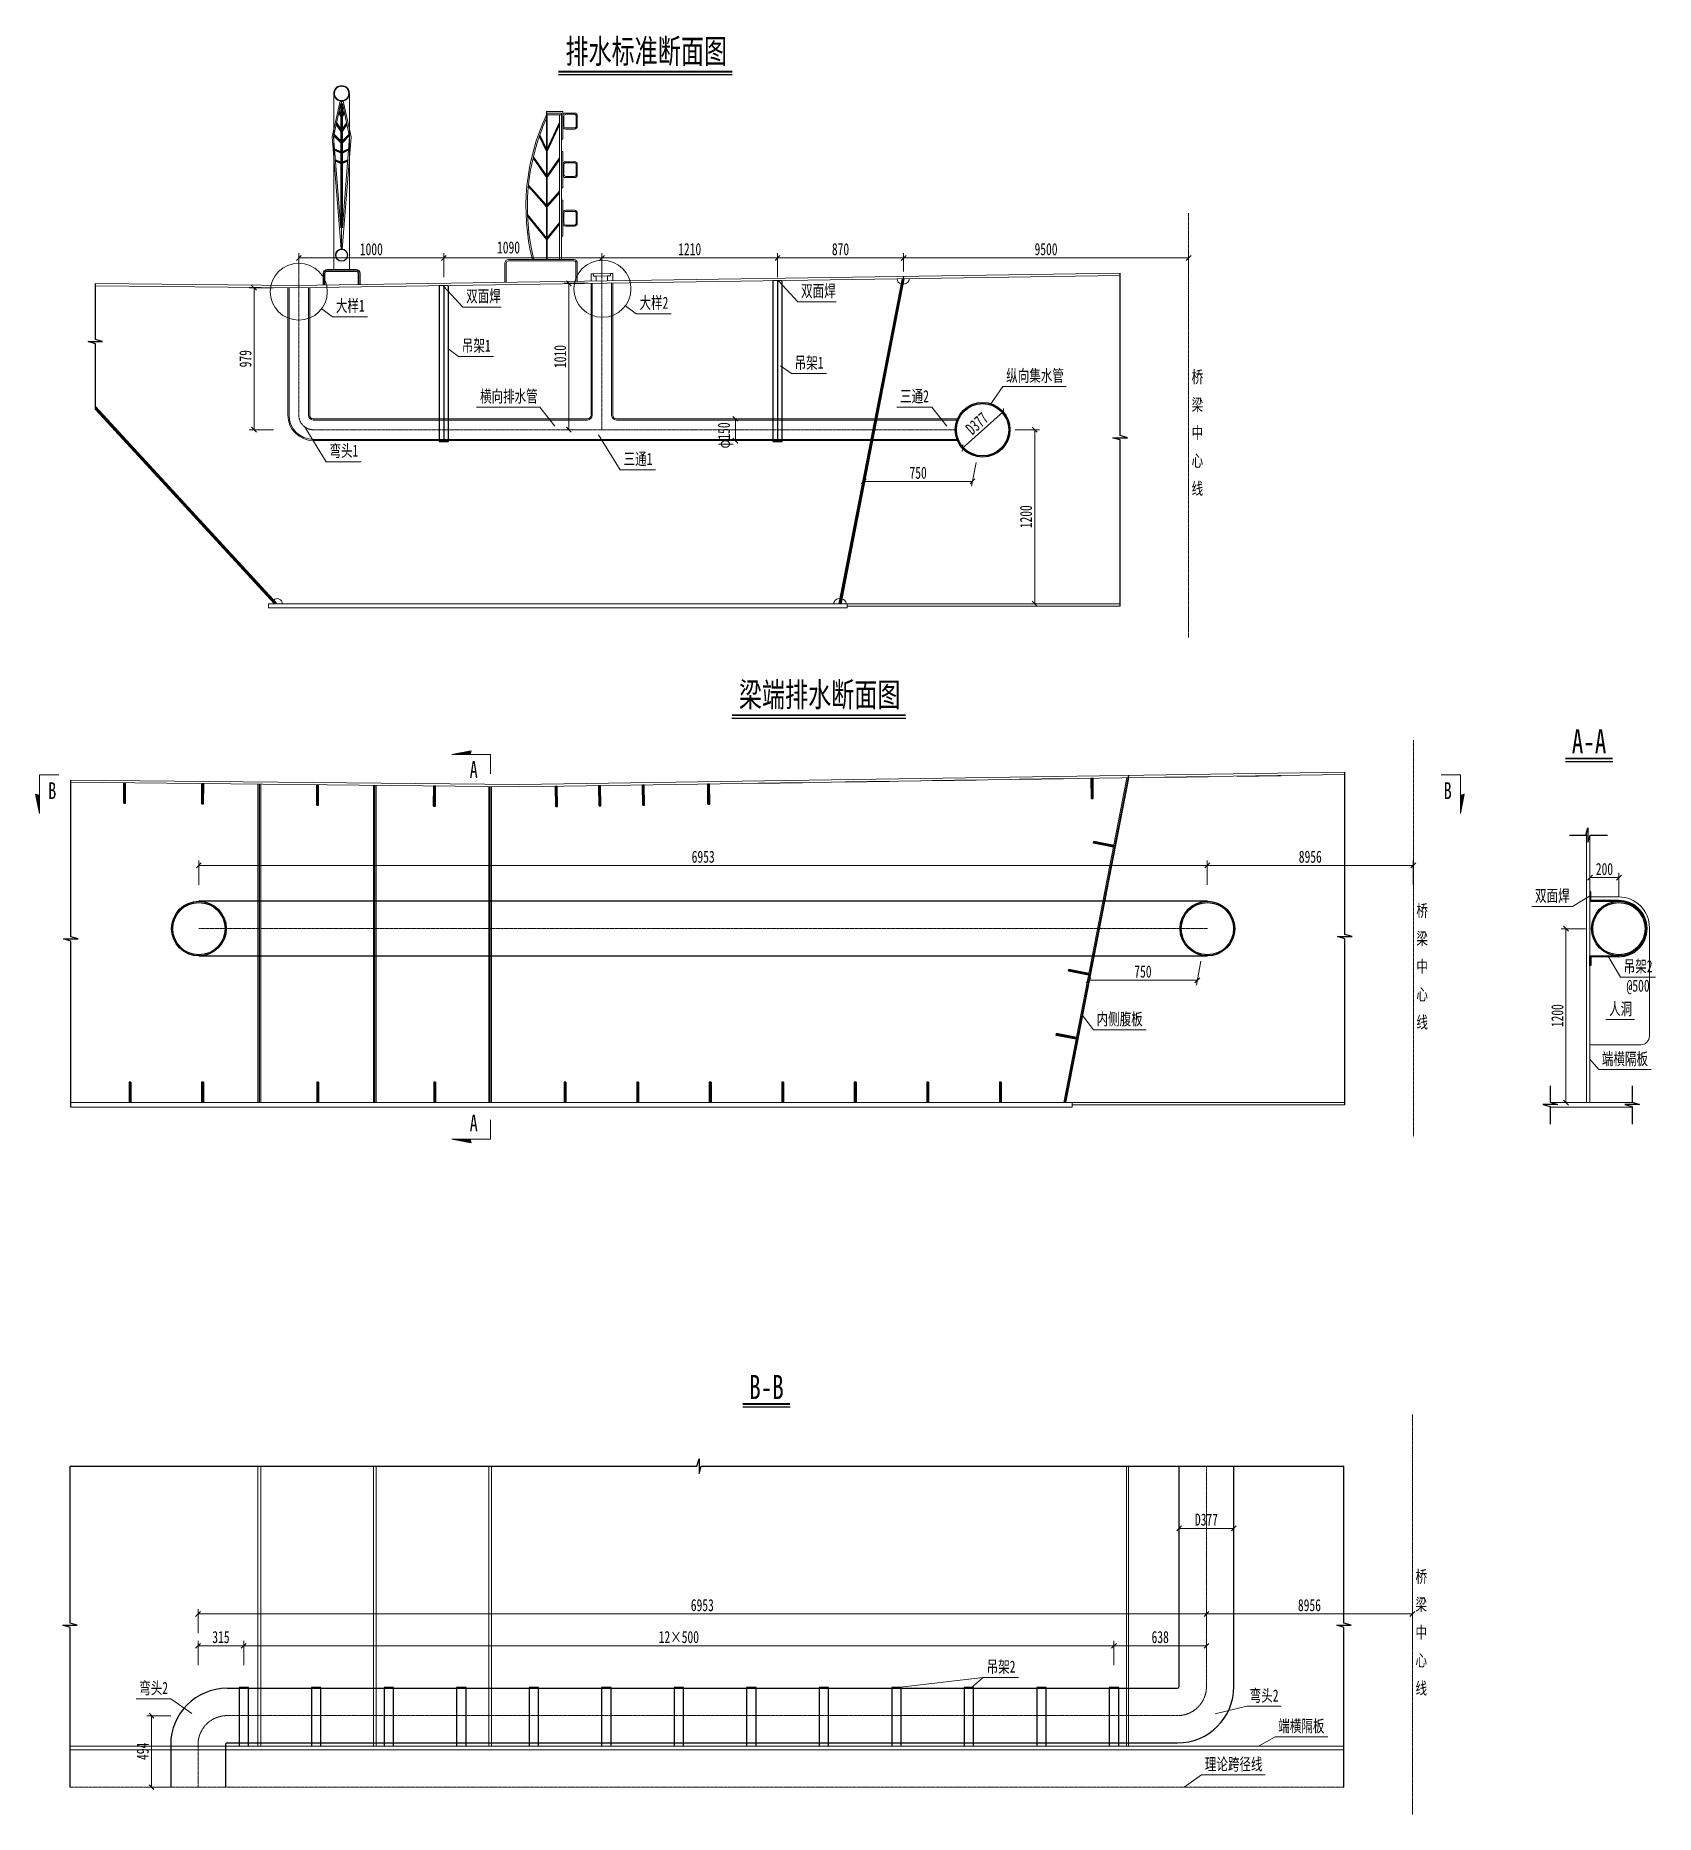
# Model space of a CAD drawing. Header units: millimetres. Extents: x 44523 to 62193, y -26655 to -567.
# Drawn here: x 51025 to 62193, y -12838 to -567 of the extents above; entities that cross this region are included whole.
import ezdxf
from ezdxf.enums import TextEntityAlignment as Align

# ---------------------------------------------------------------- set-up
doc = ezdxf.new("R2010")
doc.units = ezdxf.units.MM
doc.linetypes.add('ACAD_ISO08W100', pattern=[36, 24, -3, 6, -3])
doc.linetypes.add('CENTER2', pattern=[28.575, 19.05, -3.175, 3.175, -3.175])
doc.layers.get('Defpoints').update_dxf_attribs({"color": 8})
for name, color, linetype, lineweight in [('Dim', 4, 'Continuous', 15), ('中心线', 2, 'CENTER2', 15), ('文字', 7, 'Continuous', 15), ('标注', 4, 'Continuous', 13), ('标注线及字体', 2, 'Continuous', 15), ('细实线', 4, 'Continuous', 15), ('钢板粗线', 1, 'Continuous', 25), ('钢板细线', 6, 'Continuous', 15)]:
    doc.layers.add(name, color=color, linetype=linetype, lineweight=lineweight)
doc.styles.add('111', font='', dxfattribs={"width": 0.7})
doc.styles.add('BM_Dim', font='', dxfattribs={"width": 0.85})
doc.styles.get('111').set_extended_font_data('仿宋_GB2312')
doc.styles.get('BM_Dim').set_extended_font_data('仿宋_GB2312')
doc.dimstyles.new('200', dxfattribs={"dimscale": 0, "dimtxt": 2.5, "dimasz": 1, "dimexe": 1, "dimexo": 1, "dimgap": 0.6, "dimtad": 1, "dimdec": 0, "dimdsep": 46, "dimtxsty": '111', "dimblk": 'OBLIQUE', "dimcen": 0, "dimclrd": 4, "dimclre": 4, "dimclrt": 4, "dimadec": 1, "dimazin": 2, "dimtfac": 1, "dimtdec": 0, "dimtix": 1, "dimtmove": 2, "dimatfit": 3, "dimfxl": 4, "dimfxlon": 1, "dimtolj": 1, "dimlwd": -1, "dimlwe": -1, "dimarcsym": 0})

msp = doc.modelspace()

# ---------------------------------------------------------------- texts
at = {"layer": '文字', "style": 'BM_Dim', "width": 0.7}
for s, height, p in [('双面焊', 83.33, (54112.9, -2430.4)), ('双面焊', 83.33, (56422.3, -2394.5)), ('大样1', 83.33, (53194.7, -2497)), ('大样2', 83.33, (55288.3, -2476.6)), ('吊架1', 83.33, (54063.6, -2771.8)), ('吊架1', 83.33, (56358.1, -2890.2)), ('纵向集水管', 83.33, (57916.1, -2979.5)), ('桥', 83.3, (59035.4, -2988.2)), ('横向排水管', 83.33, (54288.1, -3121.5)), ('三通2', 83.33, (57085, -3121.5)), ('梁', 83.3, (59035.4, -3180.8)), ('中', 83.3, (59035.4, -3373.4)), ('弯头1', 83.33, (53150.7, -3497.3)), ('三通1', 83.33, (55178.8, -3554)), ('心', 83.3, (59035.4, -3565.9)), ('线', 83.3, (59035.4, -3758.5)), ('双面焊', 83.33, (61482.9, -6566.9)), ('桥', 83.3, (60585.2, -6670)), ('梁', 83.3, (60585.2, -6862.6)), ('中', 83.3, (60585.2, -7055.2)), ('吊架2', 83.33, (62074.1, -7054)), ('@500', 83.33, (62074.1, -7187.5)), ('心', 83.3, (60585.2, -7247.8)), ('人洞', 83.33, (61953.6, -7347.7)), ('内侧腹板', 83.33, (58499.5, -7418.1)), ('线', 83.3, (60585.2, -7440.3)), ('端横隔板', 83.33, (61983, -7692.5)), ('桥', 83.3, (60579.1, -11264.3)), ('梁', 83.3, (60579.1, -11456.9)), ('中', 83.3, (60579.1, -11649.5)), ('吊架2', 83.33, (57681.8, -11885.4)), ('心', 83.3, (60579.1, -11842)), ('弯头2', 83.33, (51838.9, -12032.2)), ('弯头2', 83.33, (59495.5, -12084.6)), ('线', 83.3, (60579.1, -12034.6)), ('端横隔板', 83.33, (59752.1, -12294.6)), ('理论跨径线', 83.33, (59285.6, -12558.1))]:
    msp.add_text(s, height=height, dxfattribs=at).set_placement(p, align=Align.BOTTOM_CENTER)
for s, p in [('A', (54045.9, -5688.2)), ('B', (51139.7, -5834)), ('B', (60761.3, -5834)), ('A', (54045.9, -8126.5))]:
    msp.add_text(s, height=116.7, dxfattribs=at).set_placement(p, align=Align.CENTER)
at = {"layer": '标注线及字体', "color": 0, "style": '111', "width": 0.7}
for s, p in [('排水标准断面图', (55235.2, -672.3)), ('梁端排水断面图', (56431, -5110.9)), ('A-A', (61736.1, -5436.1)), ('B-B', (56064.3, -9889.6))]:
    msp.add_text(s, height=166.67, dxfattribs=at).set_placement(p, align=Align.MIDDLE)

# ---------------------------------------------------------------- blocks, each defined once
blk = doc.blocks.new('_Oblique')
at = {"color": 0, "linetype": 'ByBlock', "lineweight": -2}
blk.add_line((-0.5, -0.5), (0.5, 0.5), dxfattribs=at)
blk = doc.blocks.new('*D21')
at = {"layer": 'Defpoints', "color": 0}
for p in [(57555, -3286), (57555, -4486), (57914, -4486)]:
    blk.add_point(p, dxfattribs=at)
at = {"layer": '细实线', "color": 4}
for p, q in [((57780, -3286), (57947, -3286)), ((57914, -3286), (57914, -4486)), ((57780, -4486), (57947, -4486))]:
    blk.add_line(p, q, dxfattribs=at)
at = {"layer": '细实线', "color": 4, "xscale": 33.33333333333334, "yscale": 33.33333333333334, "zscale": 33.33333333333334}
for p, rotation in [((57914, -3286), 90), ((57914, -4486), 270)]:
    blk.add_blockref('_Oblique', p, dxfattribs=dict(at, rotation=rotation))
at = {"layer": '细实线', "color": 4, "insert": (57854, -3886), "char_height": 83.3, "attachment_point": 5, "rotation": 90, "style": '111'}
blk.add_mtext('\\A1;1200', dxfattribs=at)
blk = doc.blocks.new('*D22')
at = {"layer": 'Defpoints', "color": 0}
for p in [(56805, -3286), (57555, -3286), (56735, -3642)]:
    blk.add_point(p, dxfattribs=at)
at = {"layer": '细实线', "color": 4}
for p, q in [((56761, -3511), (56729, -3676)), ((57511, -3511), (57479, -3676)), ((57485, -3642), (56735, -3642))]:
    blk.add_line(p, q, dxfattribs=at)
at = {"layer": '细实线', "color": 4, "xscale": 33.33333333333334, "yscale": 33.33333333333334, "zscale": 33.33333333333334, "rotation": 180}
blk.add_blockref('_Oblique', (56735, -3642), dxfattribs=at)
at = {"layer": '细实线', "color": 4, "xscale": 33.33333333333334, "yscale": 33.33333333333334, "zscale": 33.33333333333334}
blk.add_blockref('_Oblique', (57485, -3642), dxfattribs=at)
at = {"layer": '细实线', "color": 4, "insert": (57110, -3583), "char_height": 83.3, "attachment_point": 5, "style": '111'}
blk.add_mtext('\\A1;750', dxfattribs=at)
blk = doc.blocks.new('*D23')
at = {"layer": 'Defpoints', "color": 0}
for p in [(57695, -3160), (57697, -3162), (57414, -3412)]:
    blk.add_point(p, dxfattribs=at)
at = {"layer": '细实线', "color": 4}
for p, q in [((57416, -3413), (57697, -3162)), ((57697, -3162), (57719, -3187)), ((57416, -3413), (57438, -3438))]:
    blk.add_line(p, q, dxfattribs=at)
at = {"layer": '细实线', "color": 4, "xscale": 33.33333333333334, "yscale": 33.33333333333334, "zscale": 33.33333333333334}
for p, rotation in [((57697, -3162), 41.77725084351077), ((57416, -3413), 221.7772508435108)]:
    blk.add_blockref('_Oblique', p, dxfattribs=dict(at, rotation=rotation))
at = {"layer": '细实线', "color": 4, "insert": (57516, -3243), "char_height": 83.3, "attachment_point": 5, "rotation": 41.7773, "style": '111'}
blk.add_mtext('\\A1;D377', dxfattribs=at)
blk = doc.blocks.new('*D27')
at = {"layer": 'Defpoints', "color": 0}
for p in [(52840, -2307), (52531, -3286), (53040, -3286)]:
    blk.add_point(p, dxfattribs=at)
at = {"layer": '细实线', "color": 4}
for p, q in [((52665, -2307), (52498, -2307)), ((52531, -2307), (52531, -3286)), ((52665, -3286), (52498, -3286))]:
    blk.add_line(p, q, dxfattribs=at)
at = {"layer": '细实线', "color": 4, "xscale": 33.33333333333334, "yscale": 33.33333333333334, "zscale": 33.33333333333334}
for p, rotation in [((52531, -2307), 90), ((52531, -3286), 270)]:
    blk.add_blockref('_Oblique', p, dxfattribs=dict(at, rotation=rotation))
at = {"layer": '细实线', "color": 4, "insert": (52472, -2796), "char_height": 83.3, "attachment_point": 5, "rotation": 90, "style": '111'}
blk.add_mtext('\\A1;979', dxfattribs=at)
blk = doc.blocks.new('*D28')
at = {"layer": 'Defpoints', "color": 0}
for p in [(53840, -2101), (52840, -2235), (53840, -2351)]:
    blk.add_point(p, dxfattribs=at)
at = {"layer": '细实线', "color": 4}
for p, q in [((52840, -2202), (52840, -2067)), ((53840, -2234), (53840, -2067)), ((52840, -2101), (53840, -2101))]:
    blk.add_line(p, q, dxfattribs=at)
at = {"layer": '细实线', "color": 4, "xscale": 33.33333333333334, "yscale": 33.33333333333334, "zscale": 33.33333333333334, "rotation": 180}
blk.add_blockref('_Oblique', (52840, -2101), dxfattribs=at)
at = {"layer": '细实线', "color": 4, "xscale": 33.33333333333334, "yscale": 33.33333333333334, "zscale": 33.33333333333334}
blk.add_blockref('_Oblique', (53840, -2101), dxfattribs=at)
at = {"layer": '细实线', "color": 4, "insert": (53340, -2041), "char_height": 83.3, "attachment_point": 5, "style": '111'}
blk.add_mtext('\\A1;1000', dxfattribs=at)
blk = doc.blocks.new('*D29')
at = {"layer": 'Defpoints', "color": 0}
for p in [(54930, -2101), (53840, -2235), (54930, -2351)]:
    blk.add_point(p, dxfattribs=at)
at = {"layer": '细实线', "color": 4}
for p, q in [((53840, -2202), (53840, -2067)), ((54930, -2234), (54930, -2067)), ((53840, -2101), (54930, -2101))]:
    blk.add_line(p, q, dxfattribs=at)
at = {"layer": '细实线', "color": 4, "xscale": 33.33333333333334, "yscale": 33.33333333333334, "zscale": 33.33333333333334, "rotation": 180}
blk.add_blockref('_Oblique', (53840, -2101), dxfattribs=at)
at = {"layer": '细实线', "color": 4, "xscale": 33.33333333333334, "yscale": 33.33333333333334, "zscale": 33.33333333333334}
blk.add_blockref('_Oblique', (54930, -2101), dxfattribs=at)
at = {"layer": '细实线', "color": 4, "insert": (54286, -2029), "char_height": 83.3, "attachment_point": 5, "style": '111'}
blk.add_mtext('\\A1;1090', dxfattribs=at)
blk = doc.blocks.new('*D30')
at = {"layer": 'Defpoints', "color": 0}
for p in [(56140, -2101), (54930, -2235), (56140, -2351)]:
    blk.add_point(p, dxfattribs=at)
at = {"layer": '细实线', "color": 4}
for p, q in [((54930, -2202), (54930, -2067)), ((56140, -2234), (56140, -2067)), ((54930, -2101), (56140, -2101))]:
    blk.add_line(p, q, dxfattribs=at)
at = {"layer": '细实线', "color": 4, "xscale": 33.33333333333334, "yscale": 33.33333333333334, "zscale": 33.33333333333334, "rotation": 180}
blk.add_blockref('_Oblique', (54930, -2101), dxfattribs=at)
at = {"layer": '细实线', "color": 4, "xscale": 33.33333333333334, "yscale": 33.33333333333334, "zscale": 33.33333333333334}
blk.add_blockref('_Oblique', (56140, -2101), dxfattribs=at)
at = {"layer": '细实线', "color": 4, "insert": (55535, -2041), "char_height": 83.3, "attachment_point": 5, "style": '111'}
blk.add_mtext('\\A1;1210', dxfattribs=at)
blk = doc.blocks.new('*D31')
at = {"layer": 'Defpoints', "color": 0}
for p in [(57010, -2101), (56140, -2235), (57010, -2228)]:
    blk.add_point(p, dxfattribs=at)
at = {"layer": '细实线', "color": 4}
for p, q in [((56140, -2202), (56140, -2067)), ((57010, -2195), (57010, -2067)), ((56140, -2101), (57010, -2101))]:
    blk.add_line(p, q, dxfattribs=at)
at = {"layer": '细实线', "color": 4, "xscale": 33.33333333333334, "yscale": 33.33333333333334, "zscale": 33.33333333333334, "rotation": 180}
blk.add_blockref('_Oblique', (56140, -2101), dxfattribs=at)
at = {"layer": '细实线', "color": 4, "xscale": 33.33333333333334, "yscale": 33.33333333333334, "zscale": 33.33333333333334}
blk.add_blockref('_Oblique', (57010, -2101), dxfattribs=at)
at = {"layer": '细实线', "color": 4, "insert": (56575, -2041), "char_height": 83.3, "attachment_point": 5, "style": '111'}
blk.add_mtext('\\A1;870', dxfattribs=at)
blk = doc.blocks.new('*D32')
at = {"layer": 'Defpoints', "color": 0}
for p in [(58975, -2101), (57010, -2228), (58975, -2228)]:
    blk.add_point(p, dxfattribs=at)
at = {"layer": '细实线', "color": 4}
for p, q in [((57010, -2195), (57010, -2067)), ((58975, -2195), (58975, -2067)), ((57010, -2101), (58975, -2101))]:
    blk.add_line(p, q, dxfattribs=at)
at = {"layer": '细实线', "color": 4, "xscale": 33.33333333333334, "yscale": 33.33333333333334, "zscale": 33.33333333333334, "rotation": 180}
blk.add_blockref('_Oblique', (57010, -2101), dxfattribs=at)
at = {"layer": '细实线', "color": 4, "xscale": 33.33333333333334, "yscale": 33.33333333333334, "zscale": 33.33333333333334}
blk.add_blockref('_Oblique', (58975, -2101), dxfattribs=at)
at = {"layer": '细实线', "color": 4, "insert": (57992, -2041), "char_height": 83.3, "attachment_point": 5, "style": '111'}
blk.add_mtext('\\A1;9500', dxfattribs=at)
blk = doc.blocks.new('边护栏')
at = {"color": 8}
for p, q in [((100, 1030), (-13, 1030)), ((-13, 1030), (-13, 1020)), ((-13, 10), (-13, 1020)), ((90, 1020), (-13, 1020)), ((90, 1008), (-13, 1008)), ((-10, 10), (-10, 1020)), ((-8, 10), (-8, 1008)), ((78, 1008), (78, 10)), ((90, 1020), (90, 10)), ((100, 1030), (100, 840)), ((-13, 755), (-62, 860)), ((-13, 765), (-60, 866)), ((-13, 774), (-58, 871)), ((-8, 774), (78, 958)), ((-8, 765), (78, 948)), ((-8, 755), (78, 939)), ((90, 840), (100, 840)), ((90, 755), (100, 755)), ((100, 755), (100, 505)), ((-10, 573), (-105, 709)), ((-13, 583), (-104, 714)), ((-13, 590), (-103, 719)), ((-10, 573), (78, 698)), ((-8, 590), (78, 712)), ((-8, 583), (78, 705)), ((-13, 380), (-137, 518)), ((-13, 374), (-137, 513)), ((-13, 386), (-136, 524)), ((90, 505), (100, 505)), ((-8, 386), (78, 481)), ((-8, 380), (78, 475)), ((-8, 374), (78, 469)), ((90, 420), (100, 420)), ((100, 420), (100, 170)), ((-13, 160), (-143, 321)), ((-13, 154), (-143, 315)), ((-13, 147), (-143, 308)), ((-8, 160), (78, 265)), ((-8, 154), (78, 259)), ((-8, 147), (78, 253)), ((90, 170), (100, 170)), ((-275, 10), (175, 10)), ((-275, 0), (175, 0)), ((-300, -148), (-300, -15)), ((-290, -148), (-290, -15)), ((190, -15), (190, -140)), ((200, -15), (200, -140))]:
    blk.add_line(p, q, dxfattribs=at)
for points in [[(200, 1000), (200, 930, -0.414214), (180, 910), (120, 910, -0.414214), (100, 930), (100, 1000, -0.414214), (120, 1020), (180, 1020, -0.414214)], [(192, 1000), (192, 930, -0.414214), (180, 918), (120, 918, -0.414214), (108, 930), (108, 1000, -0.414214), (120, 1012), (180, 1012, -0.414214)], [(200, 665), (200, 595, -0.414214), (180, 575), (120, 575, -0.414214), (100, 595), (100, 665, -0.414214), (120, 685), (180, 685, -0.414214)], [(192, 665), (192, 595, -0.414214), (180, 583), (120, 583, -0.414214), (108, 595), (108, 665, -0.414214), (120, 677), (180, 677, -0.414214)], [(200, 330), (200, 260, -0.414214), (180, 240), (120, 240, -0.414214), (100, 260), (100, 330, -0.414214), (120, 350), (180, 350, -0.414214)], [(192, 330), (192, 260, -0.414214), (180, 248), (120, 248, -0.414214), (108, 260), (108, 330, -0.414214), (120, 342), (180, 342, -0.414214)]]:
    blk.add_lwpolyline(points, format="xyb", close=True, dxfattribs=at)
for centre, radius, start, end in [((1346, 372), 1500, 154.8932, 193.9471), ((1346, 372), 1490, 155.7268, 194.0427), ((-275, -15), 25, 90, 180), ((175, -15), 25, 360, 90), ((175, -15), 15, 360, 90), ((-275, -15), 15, 90, 180)]:
    blk.add_arc(centre, radius, start, end, dxfattribs=at)
blk = doc.blocks.new('人行护栏')
at = {"color": 8}
for p, q in [((-65, 926), (-11, 1173)), ((-55, 925), (-5, 1156)), ((-54, 1226), (-54, 10)), ((-5, 299), (-5, 1156)), ((5, 299), (5, 1156)), ((55, 925), (5, 1156)), ((65, 926), (11, 1173)), ((54, 1226), (54, 10)), ((-5, 964), (-37, 1010)), ((-5, 982), (-34, 1023)), ((-5, 1065), (-19, 1090)), ((-5, 1085), (-16, 1104)), ((5, 1085), (16, 1104)), ((5, 1065), (19, 1090)), ((5, 982), (34, 1023)), ((5, 964), (37, 1010)), ((-3, 152), (-65, 926)), ((-5, 299), (-55, 925)), ((-5, 884), (-53, 932)), ((-5, 898), (-51, 944)), ((3, 152), (65, 926)), ((5, 898), (51, 944)), ((5, 884), (53, 932)), ((5, 299), (55, 925)), ((-5, 824), (-48, 844)), ((-5, 813), (-48, 833)), ((-5, 753), (-42, 767)), ((-5, 742), (-41, 756)), ((5, 824), (48, 844)), ((5, 813), (48, 833)), ((5, 753), (42, 767)), ((5, 742), (41, 756))]:
    blk.add_line(p, q, dxfattribs=at)
at = {"color": 8, "linetype": 'ACAD_ISO08W100', "ltscale": 0.1}
blk.add_line((0, 153), (0, 1172), dxfattribs=at)
at = {"color": 8}
for centre, radius in [((0, 1226), 54), ((0, 1226), 50), ((0, 110), 42.5), ((0, 110), 39.5)]:
    blk.add_circle(centre, radius, dxfattribs=at)
at = {"layer": 'Defpoints', "color": 8}
for p, q in [((0, 966), (-35, 1016)), ((0, 1066), (-18, 1097)), ((0, 1066), (18, 1097)), ((0, 966), (35, 1016)), ((0, 886), (-52, 938)), ((0, 886), (52, 938)), ((0, 816), (-48, 838)), ((0, 746), (-42, 761)), ((0, 816), (48, 838)), ((0, 746), (42, 761))]:
    blk.add_line(p, q, dxfattribs=at)
blk = doc.blocks.new('*D110')
at = {"layer": 'Defpoints', "color": 0}
for p in [(55930, -3211), (55850, -3361), (55930, -3361)]:
    blk.add_point(p, dxfattribs=at)
at = {"layer": '细实线', "color": 4}
for p, q in [((55897, -3211), (55817, -3211)), ((55850, -3211), (55850, -3361)), ((55897, -3361), (55817, -3361))]:
    blk.add_line(p, q, dxfattribs=at)
at = {"layer": '细实线', "color": 4, "xscale": 33.33333333333334, "yscale": 33.33333333333334, "zscale": 33.33333333333334}
for p, rotation in [((55850, -3211), 90), ((55850, -3361), 270)]:
    blk.add_blockref('_Oblique', p, dxfattribs=dict(at, rotation=rotation))
at = {"layer": '细实线', "color": 4, "insert": (55782, -3325), "char_height": 83.3, "attachment_point": 5, "rotation": 90, "style": '111'}
blk.add_mtext('\\A1;φ150', dxfattribs=at)
blk = doc.blocks.new('*D111')
at = {"layer": 'Defpoints', "color": 0}
for p in [(54930, -2276), (54702, -3286), (54930, -3286)]:
    blk.add_point(p, dxfattribs=at)
at = {"layer": '细实线', "color": 4}
for p, q in [((54835, -2276), (54669, -2276)), ((54702, -2276), (54702, -3286)), ((54835, -3286), (54669, -3286))]:
    blk.add_line(p, q, dxfattribs=at)
at = {"layer": '细实线', "color": 4, "xscale": 33.33333333333334, "yscale": 33.33333333333334, "zscale": 33.33333333333334}
for p, rotation in [((54702, -2276), 90), ((54702, -3286), 270)]:
    blk.add_blockref('_Oblique', p, dxfattribs=dict(at, rotation=rotation))
at = {"layer": '细实线', "color": 4, "insert": (54642, -2781), "char_height": 83.3, "attachment_point": 5, "rotation": 90, "style": '111'}
blk.add_mtext('\\A1;1010', dxfattribs=at)
blk = doc.blocks.new('*D116')
at = {"layer": 'Defpoints', "color": 0}
for p in [(60518, -11455), (59098, -11826), (60518, -11826)]:
    blk.add_point(p, dxfattribs=at)
at = {"layer": '细实线', "color": 4}
for p, q in [((59098, -11588), (59098, -11422)), ((59098, -11455), (60518, -11455)), ((60518, -11588), (60518, -11422))]:
    blk.add_line(p, q, dxfattribs=at)
at = {"layer": '细实线', "color": 4, "xscale": 33.33333333333334, "yscale": 33.33333333333334, "zscale": 33.33333333333334, "rotation": 180}
blk.add_blockref('_Oblique', (59098, -11455), dxfattribs=at)
at = {"layer": '细实线', "color": 4, "xscale": 33.33333333333334, "yscale": 33.33333333333334, "zscale": 33.33333333333334}
blk.add_blockref('_Oblique', (60518, -11455), dxfattribs=at)
at = {"layer": '细实线', "color": 4, "insert": (59808, -11395), "char_height": 83.3, "attachment_point": 5, "style": '111'}
blk.add_mtext('\\A1;8956', dxfattribs=at)
blk = doc.blocks.new('*D117')
at = {"layer": 'Defpoints', "color": 0}
for p in [(52145, -11455), (59098, -11826), (52145, -12465)]:
    blk.add_point(p, dxfattribs=at)
at = {"layer": '细实线', "color": 4}
for p, q in [((52145, -11588), (52145, -11422)), ((59098, -11455), (52145, -11455)), ((59098, -11588), (59098, -11422))]:
    blk.add_line(p, q, dxfattribs=at)
at = {"layer": '细实线', "color": 4, "xscale": 33.33333333333334, "yscale": 33.33333333333334, "zscale": 33.33333333333334, "rotation": 180}
blk.add_blockref('_Oblique', (52145, -11455), dxfattribs=at)
at = {"layer": '细实线', "color": 4, "xscale": 33.33333333333334, "yscale": 33.33333333333334, "zscale": 33.33333333333334}
blk.add_blockref('_Oblique', (59098, -11455), dxfattribs=at)
at = {"layer": '细实线', "color": 4, "insert": (55622, -11395), "char_height": 83.3, "attachment_point": 5, "style": '111'}
blk.add_mtext('\\A1;6953', dxfattribs=at)
blk = doc.blocks.new('*D118')
at = {"layer": 'Defpoints', "color": 0}
for p in [(60524, -6291), (59104, -6967), (60524, -6967)]:
    blk.add_point(p, dxfattribs=at)
at = {"layer": '细实线', "color": 4}
for p, q in [((59104, -6425), (59104, -6258)), ((60524, -6425), (60524, -6258)), ((59104, -6291), (60524, -6291))]:
    blk.add_line(p, q, dxfattribs=at)
at = {"layer": '细实线', "color": 4, "xscale": 33.33333333333334, "yscale": 33.33333333333334, "zscale": 33.33333333333334, "rotation": 180}
blk.add_blockref('_Oblique', (59104, -6291), dxfattribs=at)
at = {"layer": '细实线', "color": 4, "xscale": 33.33333333333334, "yscale": 33.33333333333334, "zscale": 33.33333333333334}
blk.add_blockref('_Oblique', (60524, -6291), dxfattribs=at)
at = {"layer": '细实线', "color": 4, "insert": (59814, -6232), "char_height": 83.3, "attachment_point": 5, "style": '111'}
blk.add_mtext('\\A1;8956', dxfattribs=at)
blk = doc.blocks.new('*D119')
at = {"layer": 'Defpoints', "color": 0}
for p in [(52151, -6291), (52151, -6728), (59104, -6728)]:
    blk.add_point(p, dxfattribs=at)
at = {"layer": '细实线', "color": 4}
for p, q in [((52151, -6425), (52151, -6258)), ((59104, -6425), (59104, -6258)), ((59104, -6291), (52151, -6291))]:
    blk.add_line(p, q, dxfattribs=at)
at = {"layer": '细实线', "color": 4, "xscale": 33.33333333333334, "yscale": 33.33333333333334, "zscale": 33.33333333333334, "rotation": 180}
blk.add_blockref('_Oblique', (52151, -6291), dxfattribs=at)
at = {"layer": '细实线', "color": 4, "xscale": 33.33333333333334, "yscale": 33.33333333333334, "zscale": 33.33333333333334}
blk.add_blockref('_Oblique', (59104, -6291), dxfattribs=at)
at = {"layer": '细实线', "color": 4, "insert": (55628, -6232), "char_height": 83.3, "attachment_point": 5, "style": '111'}
blk.add_mtext('\\A1;6953', dxfattribs=at)
blk = doc.blocks.new('*D120')
at = {"layer": 'Defpoints', "color": 0}
for p in [(58354, -6728), (59104, -6728), (58285, -7084)]:
    blk.add_point(p, dxfattribs=at)
at = {"layer": '细实线', "color": 4}
for p, q in [((58310, -6953), (58279, -7117)), ((59060, -6953), (59029, -7117)), ((59035, -7084), (58285, -7084))]:
    blk.add_line(p, q, dxfattribs=at)
at = {"layer": '细实线', "color": 4, "xscale": 33.33333333333334, "yscale": 33.33333333333334, "zscale": 33.33333333333334, "rotation": 180}
blk.add_blockref('_Oblique', (58285, -7084), dxfattribs=at)
at = {"layer": '细实线', "color": 4, "xscale": 33.33333333333334, "yscale": 33.33333333333334, "zscale": 33.33333333333334}
blk.add_blockref('_Oblique', (59035, -7084), dxfattribs=at)
at = {"layer": '细实线', "color": 4, "insert": (58660, -7024), "char_height": 83.3, "attachment_point": 5, "style": '111'}
blk.add_mtext('\\A1;750', dxfattribs=at)
blk = doc.blocks.new('剖面箭头')
at = {"ltscale": 10}
h = blk.add_hatch(dxfattribs=at)
h.set_pattern_fill('ANSI31', color=2, style=0)
h.set_pattern_definition([(45, (-182.99888, -777.8594), (-0.088388348, 0.088388348), [])])
h.paths.add_polyline_path([(6, -3), (3.15, -3), (3, -3.6)])
at = {"color": 3, "ltscale": 10}
blk.add_line((0, 0), (0, -3), dxfattribs=at)
at = {"color": 2, "ltscale": 10}
for p, q in [((0, -3), (6, -3)), ((6, -3), (3, -3.6)), ((3, -3.6), (3.15, -3))]:
    blk.add_line(p, q, dxfattribs=at)
blk = doc.blocks.new('*D121')
at = {"layer": 'Defpoints', "color": 0}
for p in [(61577, -6728), (61942, -6728), (61881, -7928)]:
    blk.add_point(p, dxfattribs=at)
at = {"layer": '细实线', "color": 4}
for p, q in [((61711, -6728), (61544, -6728)), ((61577, -7928), (61577, -6728)), ((61711, -7928), (61544, -7928))]:
    blk.add_line(p, q, dxfattribs=at)
at = {"layer": '细实线', "color": 4, "xscale": 33.33333333333334, "yscale": 33.33333333333334, "zscale": 33.33333333333334}
for p, rotation in [((61577, -6728), 90), ((61577, -7928), 270)]:
    blk.add_blockref('_Oblique', p, dxfattribs=dict(at, rotation=rotation))
at = {"layer": '细实线', "color": 4, "insert": (61518, -7328), "char_height": 83.3, "attachment_point": 5, "rotation": 90, "style": '111'}
blk.add_mtext('\\A1;1200', dxfattribs=at)
blk = doc.blocks.new('*D122')
at = {"layer": 'Defpoints', "color": 0}
for p in [(61742, -6376), (61742, -6728), (61942, -6728)]:
    blk.add_point(p, dxfattribs=at)
at = {"layer": '细实线', "color": 4}
for p, q in [((61742, -6510), (61742, -6343)), ((61942, -6376), (61742, -6376)), ((61942, -6510), (61942, -6343))]:
    blk.add_line(p, q, dxfattribs=at)
at = {"layer": '细实线', "color": 4, "xscale": 33.33333333333334, "yscale": 33.33333333333334, "zscale": 33.33333333333334, "rotation": 180}
blk.add_blockref('_Oblique', (61742, -6376), dxfattribs=at)
at = {"layer": '细实线', "color": 4, "xscale": 33.33333333333334, "yscale": 33.33333333333334, "zscale": 33.33333333333334}
blk.add_blockref('_Oblique', (61942, -6376), dxfattribs=at)
at = {"layer": '细实线', "color": 4, "insert": (61842, -6317), "char_height": 83.3, "attachment_point": 5, "style": '111'}
blk.add_mtext('\\A1;200', dxfattribs=at)
blk = doc.blocks.new('*D123')
at = {"layer": 'Defpoints', "color": 0}
for p in [(58460, -11675), (59098, -11826), (58460, -11962)]:
    blk.add_point(p, dxfattribs=at)
at = {"layer": '细实线', "color": 4}
for p, q in [((58460, -11808), (58460, -11641)), ((59098, -11793), (59098, -11641)), ((59098, -11675), (58460, -11675))]:
    blk.add_line(p, q, dxfattribs=at)
at = {"layer": '细实线', "color": 4, "xscale": 33.33333333333334, "yscale": 33.33333333333334, "zscale": 33.33333333333334, "rotation": 180}
blk.add_blockref('_Oblique', (58460, -11675), dxfattribs=at)
at = {"layer": '细实线', "color": 4, "xscale": 33.33333333333334, "yscale": 33.33333333333334, "zscale": 33.33333333333334}
blk.add_blockref('_Oblique', (59098, -11675), dxfattribs=at)
at = {"layer": '细实线', "color": 4, "insert": (58779, -11615), "char_height": 83.3, "attachment_point": 5, "style": '111'}
blk.add_mtext('\\A1;638', dxfattribs=at)
blk = doc.blocks.new('*D124')
at = {"layer": 'Defpoints', "color": 0}
for p in [(52460, -11675), (52460, -11962), (58460, -11962)]:
    blk.add_point(p, dxfattribs=at)
at = {"layer": '细实线', "color": 4}
for p, q in [((52460, -11808), (52460, -11641)), ((58460, -11808), (58460, -11641)), ((58460, -11675), (52460, -11675))]:
    blk.add_line(p, q, dxfattribs=at)
at = {"layer": '细实线', "color": 4, "xscale": 33.33333333333334, "yscale": 33.33333333333334, "zscale": 33.33333333333334, "rotation": 180}
blk.add_blockref('_Oblique', (52460, -11675), dxfattribs=at)
at = {"layer": '细实线', "color": 4, "xscale": 33.33333333333334, "yscale": 33.33333333333334, "zscale": 33.33333333333334}
blk.add_blockref('_Oblique', (58460, -11675), dxfattribs=at)
at = {"layer": '细实线', "color": 4, "insert": (55460, -11615), "char_height": 83.3, "attachment_point": 5, "style": '111'}
blk.add_mtext('\\A1;12×500', dxfattribs=at)
blk = doc.blocks.new('*D125')
at = {"layer": 'Defpoints', "color": 0}
for p in [(52145, -11675), (52460, -11962), (52145, -12459)]:
    blk.add_point(p, dxfattribs=at)
at = {"layer": '细实线', "color": 4}
for p, q in [((52145, -11808), (52145, -11641)), ((52460, -11808), (52460, -11641)), ((52460, -11675), (52145, -11675))]:
    blk.add_line(p, q, dxfattribs=at)
at = {"layer": '细实线', "color": 4, "xscale": 33.33333333333334, "yscale": 33.33333333333334, "zscale": 33.33333333333334, "rotation": 180}
blk.add_blockref('_Oblique', (52145, -11675), dxfattribs=at)
at = {"layer": '细实线', "color": 4, "xscale": 33.33333333333334, "yscale": 33.33333333333334, "zscale": 33.33333333333334}
blk.add_blockref('_Oblique', (52460, -11675), dxfattribs=at)
at = {"layer": '细实线', "color": 4, "insert": (52303, -11615), "char_height": 83.3, "attachment_point": 5, "style": '111'}
blk.add_mtext('\\A1;315', dxfattribs=at)
blk = doc.blocks.new('*D126')
at = {"layer": 'Defpoints', "color": 0}
for p in [(59287, -10865), (58910, -10959), (59287, -10959)]:
    blk.add_point(p, dxfattribs=at)
at = {"layer": '细实线', "color": 4}
for p, q in [((58910, -10926), (58910, -10831)), ((58910, -10865), (59287, -10865)), ((59287, -10926), (59287, -10831))]:
    blk.add_line(p, q, dxfattribs=at)
at = {"layer": '细实线', "color": 4, "xscale": 33.33333333333334, "yscale": 33.33333333333334, "zscale": 33.33333333333334, "rotation": 180}
blk.add_blockref('_Oblique', (58910, -10865), dxfattribs=at)
at = {"layer": '细实线', "color": 4, "xscale": 33.33333333333334, "yscale": 33.33333333333334, "zscale": 33.33333333333334}
blk.add_blockref('_Oblique', (59287, -10865), dxfattribs=at)
at = {"layer": '细实线', "color": 4, "insert": (59098, -10805), "char_height": 83.3, "attachment_point": 5, "style": '111'}
blk.add_mtext('\\A1;D377', dxfattribs=at)
blk = doc.blocks.new('*D127')
at = {"layer": 'Defpoints', "color": 0}
for p in [(52760, -12157), (51824, -12650), (52760, -12650)]:
    blk.add_point(p, dxfattribs=at)
at = {"layer": '细实线', "color": 4}
for p, q in [((51957, -12157), (51791, -12157)), ((51824, -12157), (51824, -12650)), ((51957, -12650), (51791, -12650))]:
    blk.add_line(p, q, dxfattribs=at)
at = {"layer": '细实线', "color": 4, "xscale": 33.33333333333334, "yscale": 33.33333333333334, "zscale": 33.33333333333334}
for p, rotation in [((51824, -12157), 90), ((51824, -12650), 270)]:
    blk.add_blockref('_Oblique', p, dxfattribs=dict(at, rotation=rotation))
at = {"layer": '细实线', "color": 4, "insert": (51764, -12403), "char_height": 83.3, "attachment_point": 5, "rotation": 90, "style": '111'}
blk.add_mtext('\\A1;494', dxfattribs=at)

# ---------------------------------------------------------------- dimensions: what is measured, and where the dimension line sits
at = {"layer": '细实线'}
for base, p1, p2, picture, middle in [((53839.8, -2100.6), (52839.8, -2235.2), (53839.8, -2350.8), '*D28', (53339.8, -2040.9)), ((56139.8, -2100.6), (54929.8, -2235.2), (56139.8, -2350.8), '*D30', (55534.8, -2040.9)), ((57010.1, -2100.6), (56139.8, -2235.2), (57010.1, -2228.5), '*D31', (56575, -2040.9)), ((56735.2, -3642.4), (57554.5, -3286), (56804.5, -3286), '*D22', (57110.2, -3582.7)), ((52151.2, -6291.3), (59104.3, -6727.7), (52151.2, -6727.7), '*D119', (55627.7, -6231.6)), ((61742.1, -6376.3), (61942.1, -6727.7), (61742.1, -6727.7), '*D122', (61842.1, -6316.7)), ((58285, -7084.1), (59104.3, -6727.7), (58354.3, -6727.7), '*D120', (58660, -7024.5)), ((52145.1, -11455.1), (59098.2, -11825.9), (52145.1, -12465.4), '*D117', (55621.6, -11395.5)), ((52145.1, -11674.6), (52460.3, -11962.1), (52145.1, -12459.2), '*D125', (52302.7, -11614.9)), ((58460.3, -11674.6), (59098.2, -11825.9), (58460.3, -11962.1), '*D123', (58779.2, -11614.9))]:
    dim = msp.add_linear_dim(base=base, p1=p1, p2=p2, dimstyle='200', override={"dimscale": 33.333333, "dimblk": 'Oblique'}, dxfattribs=at)
    dim.commit()
    dim.dimension.update_dxf_attribs({"geometry": picture, "text_midpoint": middle})
dim = msp.add_linear_dim(base=(54929.8, -2100.6), p1=(53839.8, -2235.2), p2=(54929.8, -2350.8), dimstyle='200', override={"dimscale": 33.333333}, dxfattribs=at)
dim.commit()
dim.dimension.update_dxf_attribs({"geometry": '*D29', "text_midpoint": (54286.2, -2028.7), "dimtype": 160})
for base, p1, p2, text, picture, middle in [((58974.7, -2100.6), (57010.1, -2228.5), (58974.7, -2228.5), '9500', '*D32', (57992.4, -2040.9)), ((60524.5, -6291.3), (59104.3, -6967.5), (60524.5, -6967.5), '8956', '*D118', (59814.4, -6231.6)), ((59286.7, -10864.6), (58909.7, -10959.4), (59286.7, -10959.4), 'D<>', '*D126', (59098.2, -10805)), ((60518.3, -11455.1), (59098.2, -11825.9), (60518.3, -11825.9), '8956', '*D116', (59808.2, -11395.5)), ((52460.3, -11674.6), (58460.3, -11962.1), (52460.3, -11962.1), '12×500', '*D124', (55460.3, -11614.9))]:
    dim = msp.add_linear_dim(base=base, p1=p1, p2=p2, text=text, dimstyle='200', override={"dimscale": 33.333333, "dimtxsty": '111', "dimblk": 'Oblique'}, dxfattribs=at)
    dim.commit()
    dim.dimension.update_dxf_attribs({"geometry": picture, "text_midpoint": middle})
for base, p1, p2, picture, middle in [((52531.2, -3286), (52839.8, -2307), (53040.1, -3286), '*D27', (52471.6, -2796.5)), ((54701.9, -3286), (54929.8, -2275.7), (54929.8, -3286), '*D111', (54642.2, -2780.8)), ((57913.7, -4486), (57554.5, -3286), (57554.5, -4486), '*D21', (57854.1, -3886)), ((61577.3, -6727.7), (61880.9, -7927.7), (61942.1, -6727.7), '*D121', (61517.6, -7327.7)), ((51823.8473207, -12650.0857366), (52759.9360986, -12156.5857366), (52759.9360986, -12650.0857366), '*D127', (51764.2076811, -12403.3357366))]:
    dim = msp.add_linear_dim(base=base, p1=p1, p2=p2, angle=90, dimstyle='200', override={"dimscale": 33.333333, "dimblk": 'Oblique'}, dxfattribs=at)
    dim.commit()
    dim.dimension.update_dxf_attribs({"geometry": picture, "text_midpoint": middle})
dim = msp.add_linear_dim(base=(55849.9, -3361), p1=(55930.5, -3211), p2=(55930.5, -3361), angle=90, text='φ<>', dimstyle='200', override={"dimscale": 33.333333, "dimtxsty": '111', "dimblk": 'Oblique'}, dxfattribs=at)
dim.commit()
dim.dimension.update_dxf_attribs({"geometry": '*D110', "text_midpoint": (55782.4, -3325.3), "dimtype": 160})
dim = msp.add_aligned_dim(p1=(57413.9, -3411.6), p2=(57695.1, -3160.4), distance=-2.5, text='D<>', dimstyle='200', override={"dimscale": 33.333333, "dimtxsty": '111', "dimblk": 'Oblique'}, dxfattribs=at)
dim.commit()
dim.dimension.update_dxf_attribs({"geometry": '*D23', "text_midpoint": (57516.5, -3243.4)})

# ---------------------------------------------------------------- linework, layer by layer
at = {"color": 4}
for p, q in [((54629.8, -836), (55828.7, -836)), ((55825.6, -5274.6), (57024.5, -5274.6)), ((61572.7, -5573.6), (61899.5, -5573.6)), ((55900.9, -10027), (56227.7, -10027))]:
    msp.add_line(p, q, dxfattribs=at)
at = {"color": 8}
for p, q in [((51268.6, -6763.8), (51268.6, -5702.3)), ((51268.6, -6813.8), (51218.6, -6798.8)), ((51218.6, -6798.8), (51318.6, -6798.8)), ((51268.6, -6783.8), (51268.6, -6763.8)), ((51318.6, -6798.8), (51268.6, -6783.8)), ((51268.6, -7959.7), (51268.6, -6813.8))]:
    msp.add_line(p, q, dxfattribs=at)
at = {"color": 6, "const_width": 12}
for points in [[(54629.8, -816), (55828.7, -816)], [(55825.6, -5254.6), (57024.5, -5254.6)], [(61572.7, -5553.6), (61899.5, -5553.6)], [(55900.9, -10007), (56227.7, -10007)]]:
    msp.add_lwpolyline(points, dxfattribs=at)
at = {"color": 4}
for points in [[(58502.6, -4502), (58502.6, -3356), (58452.6, -3341), (58552.6, -3341), (58502.6, -3326), (58502.6, -3306), (58502.6, -2206.1)], [(51437.1, -3145.6), (51437.1, -2692.9), (51387.1, -2677.9), (51487.1, -2677.9), (51437.1, -2662.9), (51437.1, -2642.9), (51437.1, -2277.7)], [(60052.4, -7943.5), (60052.4, -6797.6), (60002.4, -6782.6), (60102.4, -6782.6), (60052.4, -6767.6), (60052.4, -6747.6), (60052.4, -5647.6)], [(61601, -6082.2), (61713.6, -6082.2), (61728.6, -6032.2), (61728.6, -6132.2), (61743.6, -6082.2), (61763.6, -6082.2), (61864.1, -6082.2)], [(61467.9, -7812.9), (61467.9, -7925.5), (61517.9, -7940.5), (61417.9, -7940.5), (61467.9, -7955.5), (61467.9, -7975.5), (61467.9, -8076)], [(62033.6, -7812.9), (62033.6, -7925.5), (62083.6, -7940.5), (61983.6, -7940.5), (62033.6, -7955.5), (62033.6, -7975.5), (62033.6, -8076)], [(51262.5, -10436.2), (55584.5, -10436.2), (55599.5, -10386.2), (55599.5, -10486.2), (55614.5, -10436.2), (55634.5, -10436.2), (60046.2, -10436.2)], [(51262.5, -12650.1), (51262.5, -11547.8), (51212.5, -11532.8), (51312.5, -11532.8), (51262.5, -11517.8), (51262.5, -11497.8), (51262.5, -10436.2)], [(60046.2, -12650.1), (60046.2, -11547.8), (59996.2, -11532.8), (60096.2, -11532.8), (60046.2, -11517.8), (60046.2, -11497.8), (60046.2, -10436.2)]]:
    msp.add_lwpolyline(points, dxfattribs=at)
at = {"layer": 'Defpoints'}
for p, q in [((53839.8, -2292), (53839.8, -3367)), ((56139.8, -2257.5), (56139.8, -3367)), ((57010.1, -2228.5), (56571.3, -4486)), ((51437.1, -3135.3), (52681.3, -4486))]:
    msp.add_line(p, q, dxfattribs=at)
at = {"layer": 'Defpoints', "color": 8}
for p, q in [((51638.4, -5862), (51639.8, -5722)), ((52176.8, -5867.4), (52178.2, -5727.4)), ((52568.5, -7927.7), (52568.5, -5731.3)), ((52969.3, -5875.3), (52970.7, -5735.3)), ((53363.9, -7927.7), (53363.9, -5739.2)), ((53775.3, -5883.4), (53776.7, -5743.4)), ((54159.3, -7927.7), (54159.3, -5747.2)), ((54617.1, -5885.3), (54615, -5745.3)), ((54917.1, -5880.8), (54915, -5740.8)), ((55217.1, -5876.3), (55215, -5736.3)), ((55667.1, -5869.5), (55665, -5729.5)), ((56010, -5724.5), (56309.9, -5720)), ((56610, -5715.5), (56909.9, -5711)), ((57209.9, -5706.5), (57509.9, -5702)), ((57809.9, -5697.5), (58109.8, -5693)), ((58559.8, -5670.2), (58121, -7927.7)), ((58311.9, -5830), (58309.8, -5690)), ((58809.9, -5682.5), (59109.8, -5678)), ((59309.9, -5675), (59609.8, -5670.5)), ((58457.6, -6159.5), (58320.2, -6132.7)), ((58457.6, -6159.5), (58320.2, -6132.7)), ((58285.9, -7042.9), (58148.5, -7016.2)), ((58285.9, -7042.9), (58148.5, -7016.2)), ((58200, -7484.6), (58062.6, -7457.9)), ((58200, -7484.6), (58062.6, -7457.9)), ((51676, -7787.7), (51676, -7927.7)), ((52176, -7787.7), (52176, -7927.7)), ((52970.7, -7787.7), (52970.7, -7927.7)), ((53776.7, -7787.7), (53776.7, -7927.7)), ((54676, -7787.7), (54676, -7927.7)), ((55176, -7787.7), (55176, -7927.7)), ((55676, -7787.7), (55676, -7927.7)), ((56176, -7787.7), (56176, -7927.7)), ((56676, -7787.7), (56676, -7927.7)), ((57176, -7787.7), (57176, -7927.7)), ((57676, -7787.7), (57676, -7927.7))]:
    msp.add_line(p, q, dxfattribs=at)
at = {"layer": '中心线', "ltscale": 0.3}
for p, q in [((58974.7, -1790.9), (58974.7, -4720.4)), ((52839.8, -2204.5), (52839.8, -3186)), ((54929.8, -2120.4), (54929.8, -3286)), ((52939.8, -3286), (57366, -3286)), ((60524.5, -5427.8), (60524.5, -8162.2)), ((59104.3, -6727.7), (52151.2, -6727.7)), ((60518.3, -10080.1), (60518.3, -12838.1)), ((59098.2, -11956.6), (59098.2, -10436.2)), ((52345.1, -12156.6), (58898.2, -12156.6)), ((52145.1, -12356.6), (52145.1, -12650.1)), ((51262.5, -12650.1), (60046.2, -12650.1))]:
    msp.add_line(p, q, dxfattribs=at)
for centre, radius, start, end in [((52939.8, -3186), 100, 180, 270), ((58898.2, -11956.6), 200, 270, 0), ((52345.1, -12356.6), 200, 90, 180)]:
    msp.add_arc(centre, radius, start, end, dxfattribs=at)
at = {"layer": '细实线'}
for p, q in [((52764.8, -2307), (52764.8, -3186)), ((52772.8, -2307), (52772.8, -3186)), ((52906.8, -2305.9), (52906.8, -3186)), ((52914.8, -2305.8), (52914.8, -3186)), ((53808.7, -2289.6), (53808.7, -2294.4)), ((53811.1, -2289.6), (53811.1, -2294.4)), ((53813.5, -2289.6), (53813.5, -2294.4)), ((53815.8, -2289.6), (53815.8, -2294.4)), ((53818.2, -2289.6), (53818.2, -2294.4)), ((53820.6, -2289.6), (53820.6, -2294.4)), ((53822.9, -2289.6), (53822.9, -2294.4)), ((53825.3, -2289.6), (53825.3, -2294.4)), ((53827.7, -2289.6), (53827.7, -2294.4)), ((53830.1, -2289.6), (53830.1, -2294.4)), ((53832.4, -2289.6), (53832.4, -2294.4)), ((53834.8, -2289.6), (53834.8, -2294.4)), ((53837.2, -2289.6), (53837.2, -2294.4)), ((53971.6, -2439.4), (53838.4, -2295.5)), ((53839.6, -2289.6), (53839.6, -2294.4)), ((53841.9, -2289.6), (53841.9, -2294.4)), ((53844.3, -2289.6), (53844.3, -2294.4)), ((53846.7, -2289.6), (53846.7, -2294.4)), ((53849, -2289.6), (53849, -2294.4)), ((53851.4, -2289.6), (53851.4, -2294.4)), ((53853.8, -2289.6), (53853.8, -2294.4)), ((53856.2, -2289.6), (53856.2, -2294.4)), ((53858.5, -2289.6), (53858.5, -2294.4)), ((53860.9, -2289.6), (53860.9, -2294.4)), ((53863.3, -2289.6), (53863.3, -2294.4)), ((53865.7, -2289.6), (53865.7, -2294.4)), ((54854.8, -2276.9), (54854.8, -3186)), ((54862.8, -2276.8), (54862.8, -3186)), ((54996.8, -2274.6), (54996.8, -3186)), ((55004.8, -2274.5), (55004.8, -3186)), ((56109.9, -2254.8), (56109.9, -2259.5)), ((56112.3, -2254.8), (56112.3, -2259.5)), ((56114.7, -2254.8), (56114.7, -2259.5)), ((56117, -2254.8), (56117, -2259.5)), ((56119.4, -2254.8), (56119.4, -2259.5)), ((56121.8, -2254.8), (56121.8, -2259.5)), ((56124.2, -2254.8), (56124.2, -2259.5)), ((56126.5, -2254.8), (56126.5, -2259.5)), ((56128.9, -2254.8), (56128.9, -2259.5)), ((56131.3, -2254.8), (56131.3, -2259.5)), ((56133.7, -2254.8), (56133.7, -2259.5)), ((56136, -2254.8), (56136, -2259.5)), ((56138.4, -2254.8), (56138.4, -2259.5)), ((56140.8, -2254.8), (56140.8, -2259.5)), ((56143.1, -2254.8), (56143.1, -2259.5)), ((56145.5, -2254.8), (56145.5, -2259.5)), ((56147.9, -2254.8), (56147.9, -2259.5)), ((56281, -2403.5), (56147.9, -2259.5)), ((56150.3, -2254.8), (56150.3, -2259.5)), ((56152.6, -2254.8), (56152.6, -2259.5)), ((56155, -2254.8), (56155, -2259.5)), ((56157.4, -2254.8), (56157.4, -2259.5)), ((56159.8, -2254.8), (56159.8, -2259.5)), ((56162.1, -2254.8), (56162.1, -2259.5)), ((56164.5, -2254.8), (56164.5, -2259.5)), ((56166.9, -2254.8), (56166.9, -2259.5)), ((53072.5, -2506.1), (52998, -2450.9)), ((54235.1, -2439.4), (53971.6, -2439.4)), ((55166.1, -2485.6), (55091.6, -2430.5)), ((56544.5, -2403.5), (56281, -2403.5)), ((53072.5, -2506.1), (53314, -2506.1)), ((55166.1, -2485.6), (55407.7, -2485.6)), ((53941.4, -2780.8), (53866.9, -2725.7)), ((53941.4, -2780.8), (54183, -2780.8)), ((56235.9, -2899.2), (56161.4, -2844.1)), ((56235.9, -2899.2), (56477.4, -2899.2)), ((57693.8, -2988.6), (57606.9, -3113.2)), ((57693.8, -2988.6), (58130.3, -2988.6)), ((54065.8, -3130.5), (54502.3, -3130.5)), ((54502.3, -3130.5), (54606.3, -3260.8)), ((56962.7, -3130.5), (57204.3, -3130.5)), ((57204.3, -3130.5), (57308.4, -3260.8)), ((53028.5, -3506.4), (52878.1, -3264.6)), ((52939.8, -3211), (54829.8, -3211)), ((52939.8, -3219), (54829.8, -3219)), ((55029.8, -3211), (57383.8, -3211)), ((55029.8, -3219), (57380.3, -3219)), ((52939.8, -3353), (57380.3, -3353)), ((52939.8, -3361), (57383.8, -3361)), ((55056.6, -3563), (54906.1, -3321.3)), ((53028.5, -3506.4), (53270.1, -3506.4)), ((55056.6, -3563), (55298.2, -3563)), ((61621.3, -6574.6), (61739.8, -6503.2)), ((61744.5, -6477.1), (61739.8, -6477.1)), ((61744.5, -6479.5), (61739.8, -6479.5)), ((61744.5, -6481.9), (61739.8, -6481.9)), ((61744.5, -6484.3), (61739.8, -6484.3)), ((61744.5, -6486.6), (61739.8, -6486.6)), ((61744.5, -6489), (61739.8, -6489)), ((61744.5, -6491.4), (61739.8, -6491.4)), ((61744.5, -6493.8), (61739.8, -6493.8)), ((61744.5, -6496.1), (61739.8, -6496.1)), ((61744.5, -6498.5), (61739.8, -6498.5)), ((61744.5, -6500.9), (61739.8, -6500.9)), ((61744.5, -6503.2), (61739.8, -6503.2)), ((61341.6, -6574.6), (61621.3, -6574.6)), ((61744.5, -6505.6), (61739.8, -6505.6)), ((61744.5, -6508), (61739.8, -6508)), ((61744.5, -6510.4), (61739.8, -6510.4)), ((61744.5, -6512.7), (61739.8, -6512.7)), ((61744.5, -6515.1), (61739.8, -6515.1)), ((61744.5, -6517.5), (61739.8, -6517.5)), ((61744.5, -6519.9), (61739.8, -6519.9)), ((61744.5, -6522.2), (61739.8, -6522.2)), ((61744.5, -6524.6), (61739.8, -6524.6)), ((61744.5, -6527), (61739.8, -6527)), ((61744.5, -6529.3), (61739.8, -6529.3)), ((61744.5, -6531.7), (61739.8, -6531.7)), ((61744.5, -6534.1), (61739.8, -6534.1)), ((61744.5, -6921.3), (61739.8, -6921.3)), ((61744.5, -6923.7), (61739.8, -6923.7)), ((61744.5, -6926.1), (61739.8, -6926.1)), ((61744.5, -6928.5), (61739.8, -6928.5)), ((61744.5, -6930.8), (61739.8, -6930.8)), ((61744.5, -6933.2), (61739.8, -6933.2)), ((61744.5, -6935.6), (61739.8, -6935.6)), ((61744.5, -6938), (61739.8, -6938)), ((61744.5, -6940.3), (61739.8, -6940.3)), ((61744.5, -6942.7), (61739.8, -6942.7)), ((61744.5, -6945.1), (61739.8, -6945.1)), ((61744.5, -6947.4), (61739.8, -6947.4)), ((61744.5, -6949.8), (61739.8, -6949.8)), ((61744.5, -6952.2), (61739.8, -6952.2)), ((61744.5, -6954.6), (61739.8, -6954.6)), ((61744.5, -6956.9), (61739.8, -6956.9)), ((61744.5, -6959.3), (61739.8, -6959.3)), ((61744.5, -6961.7), (61739.8, -6961.7)), ((61744.5, -6964.1), (61739.8, -6964.1)), ((61744.5, -6966.4), (61739.8, -6966.4)), ((61744.5, -6968.8), (61739.8, -6968.8)), ((61744.5, -6971.2), (61739.8, -6971.2)), ((61744.5, -6973.5), (61739.8, -6973.5)), ((61744.5, -6975.9), (61739.8, -6975.9)), ((61744.5, -6978.3), (61739.8, -6978.3)), ((61951.9, -7063.1), (61870.9, -6922.2)), ((61951.9, -7063.1), (62193.5, -7063.1)), ((58318.8, -7425.7), (58244.7, -7328)), ((61852.4, -7355.4), (62048.9, -7355.4)), ((58318.8, -7425.7), (58681.5, -7425.7)), ((61802.3, -7700.2), (61742.1, -7628.2)), ((61802.3, -7700.2), (62165, -7700.2)), ((57559.6, -11894.5), (56967.9, -11962.1)), ((57559.6, -11894.5), (57478.6, -11962.1)), ((57559.6, -11894.5), (57801.2, -11894.5)), ((51718.7, -12039.9), (51956.9, -12039.9)), ((51956.9, -12039.9), (52102.7, -12140.8)), ((59375.3, -12092.2), (59159.2, -12144.5)), ((59375.3, -12092.2), (59613.5, -12092.2)), ((59571.4, -12302.3), (59457.2, -12368.1)), ((59571.4, -12302.3), (59934.1, -12302.3)), ((59063.6, -12565.7), (58945.4, -12650.1)), ((59063.6, -12565.7), (59503.2, -12565.7))]:
    msp.add_line(p, q, dxfattribs=at)
at = {"layer": '细实线', "color": 8}
for p, q in [((61718.1, -6067), (61718.1, -7927.7)), ((61742.1, -6087), (61742.1, -7927.7)), ((61467.9, -7959.7), (62033.6, -7959.7)), ((61475.3, -7927.7), (62041, -7927.7))]:
    msp.add_line(p, q, dxfattribs=at)
at = {"layer": '细实线', "elevation": 0}
msp.add_lwpolyline([(54870.8, -2210.5), (54988.8, -2208.1), (54988.8, -2223.5), (54870.8, -2225.9)], close=True, dxfattribs=at)
for points in [[(54968.8, -2258.9), (54968.8, -2223.9), (54988.8, -2223.9), (54988.8, -2207.9), (55004.8, -2207.9), (55004.8, -2258.5)], [(54890.8, -2261.2), (54890.8, -2226.2), (54870.8, -2226.2), (54870.8, -2210.2), (54854.8, -2210.2), (54854.8, -2260.8)]]:
    msp.add_lwpolyline(points, dxfattribs=at)
at = {"layer": '细实线', "color": 8, "elevation": 0}
msp.add_lwpolyline([(61742.1, -7529.2), (62092.1, -7529.2, 0.4142136), (62152.1, -7469.2), (62152.1, -6719.2, 0.4142136), (61942.1, -6509.2), (61742.1, -6509.2)], format="xyb", dxfattribs=at)
at = {"layer": '细实线'}
for centre in [(52839.8, -2333.9), (54933.5, -2313.4)]:
    msp.add_circle(centre, 196.7, dxfattribs=at)
for centre, radius, start, end in [((52939.8, -3186), 175, 180, 270), ((52939.8, -3186), 167, 180, 270), ((52939.8, -3186), 33, 180, 270), ((52939.8, -3186), 25, 180, 270), ((54829.8, -3186), 33, 270, 0), ((54829.8, -3186), 25, 270, 0), ((55029.8, -3186), 33, 180, 270), ((55029.8, -3186), 25, 180, 270)]:
    msp.add_arc(centre, radius, start, end, dxfattribs=at)
at = {"layer": '钢板粗线', "color": 8}
for p, q in [((51632.4, -5861.9), (51633.8, -5721.9)), ((51633.8, -5721.9), (51645.8, -5722)), ((51644.4, -5862), (51645.8, -5722)), ((52170.8, -5867.3), (52172.2, -5727.3)), ((52172.2, -5727.3), (52184.2, -5727.4)), ((52182.8, -5867.4), (52184.2, -5727.4)), ((52963.3, -5875.2), (52964.7, -5735.2)), ((52964.7, -5735.2), (52976.7, -5735.4)), ((52975.3, -5875.4), (52976.7, -5735.4)), ((53769.3, -5883.3), (53770.7, -5743.3)), ((53770.7, -5743.3), (53782.7, -5743.4)), ((53781.3, -5883.4), (53782.7, -5743.4)), ((54609, -5745.4), (54621, -5745.2)), ((54611.1, -5885.4), (54609, -5745.4)), ((54623.1, -5885.2), (54621, -5745.2)), ((54909, -5740.9), (54921, -5740.7)), ((54911.1, -5880.9), (54909, -5740.9)), ((54923.1, -5880.7), (54921, -5740.7)), ((55209, -5736.4), (55221, -5736.2)), ((55211.1, -5876.4), (55209, -5736.4)), ((55223.1, -5876.2), (55221, -5736.2)), ((55659, -5729.6), (55671, -5729.5)), ((55661.1, -5869.6), (55659, -5729.6)), ((55673.1, -5869.4), (55671, -5729.5)), ((58303.8, -5690.1), (58315.8, -5689.9)), ((58305.9, -5830), (58303.8, -5690.1)), ((58317.9, -5829.9), (58315.8, -5689.9)), ((51632.4, -5861.9), (51644.4, -5862)), ((52170.8, -5867.3), (52182.8, -5867.4)), ((52963.3, -5875.2), (52975.3, -5875.4)), ((53769.3, -5883.3), (53781.3, -5883.4)), ((54611.1, -5885.4), (54623.1, -5885.2)), ((54911.1, -5880.9), (54923.1, -5880.7)), ((55211.1, -5876.4), (55223.1, -5876.2)), ((55661.1, -5869.6), (55673.1, -5869.4)), ((58305.9, -5830), (58317.9, -5829.9)), ((58319, -6138.6), (58321.3, -6126.8)), ((58319, -6138.6), (58321.3, -6126.8)), ((58458.8, -6153.6), (58321.3, -6126.8)), ((58458.8, -6153.6), (58321.3, -6126.8)), ((58456.5, -6165.3), (58319, -6138.6)), ((58456.5, -6165.3), (58319, -6138.6)), ((58456.5, -6165.3), (58458.8, -6153.6)), ((58456.5, -6165.3), (58458.8, -6153.6)), ((58147.3, -7022.1), (58149.6, -7010.3)), ((58147.3, -7022.1), (58149.6, -7010.3)), ((58284.7, -7048.8), (58147.3, -7022.1)), ((58284.7, -7048.8), (58147.3, -7022.1)), ((58287, -7037), (58149.6, -7010.3)), ((58287, -7037), (58149.6, -7010.3)), ((58284.7, -7048.8), (58287, -7037)), ((58284.7, -7048.8), (58287, -7037)), ((58061.5, -7463.8), (58063.7, -7452)), ((58061.5, -7463.8), (58063.7, -7452)), ((58198.9, -7490.5), (58061.5, -7463.8)), ((58198.9, -7490.5), (58061.5, -7463.8)), ((58201.2, -7478.8), (58063.7, -7452)), ((58201.2, -7478.8), (58063.7, -7452)), ((58198.9, -7490.5), (58201.2, -7478.8)), ((58198.9, -7490.5), (58201.2, -7478.8)), ((51670, -7787.7), (51670, -7927.7)), ((51682, -7787.7), (51670, -7787.7)), ((51682, -7787.7), (51682, -7927.7)), ((52170, -7787.7), (52170, -7927.7)), ((52182, -7787.7), (52170, -7787.7)), ((52182, -7787.7), (52182, -7927.7)), ((52964.7, -7787.7), (52964.7, -7927.7)), ((52976.7, -7787.7), (52964.7, -7787.7)), ((52976.7, -7787.7), (52976.7, -7927.7)), ((53770.7, -7787.7), (53770.7, -7927.7)), ((53782.7, -7787.7), (53770.7, -7787.7)), ((53782.7, -7787.7), (53782.7, -7927.7)), ((54670, -7787.7), (54670, -7927.7)), ((54682, -7787.7), (54670, -7787.7)), ((54682, -7787.7), (54682, -7927.7)), ((55170, -7787.7), (55170, -7927.7)), ((55182, -7787.7), (55170, -7787.7)), ((55182, -7787.7), (55182, -7927.7)), ((55670, -7787.7), (55670, -7927.7)), ((55682, -7787.7), (55670, -7787.7)), ((55682, -7787.7), (55682, -7927.7)), ((56170, -7787.7), (56170, -7927.7)), ((56182, -7787.7), (56170, -7787.7)), ((56182, -7787.7), (56182, -7927.7)), ((56670, -7787.7), (56670, -7927.7)), ((56682, -7787.7), (56670, -7787.7)), ((56682, -7787.7), (56682, -7927.7)), ((57170, -7787.7), (57170, -7927.7)), ((57182, -7787.7), (57170, -7787.7)), ((57182, -7787.7), (57182, -7927.7)), ((57670, -7787.7), (57670, -7927.7)), ((57682, -7787.7), (57670, -7787.7)), ((57682, -7787.7), (57682, -7927.7)), ((51682, -7927.7), (51670, -7927.7)), ((52182, -7927.7), (52170, -7927.7)), ((52976.7, -7927.7), (52964.7, -7927.7)), ((53782.7, -7927.7), (53770.7, -7927.7)), ((54682, -7927.7), (54670, -7927.7)), ((55182, -7927.7), (55170, -7927.7)), ((55682, -7927.7), (55670, -7927.7)), ((56182, -7927.7), (56170, -7927.7)), ((56682, -7927.7), (56670, -7927.7)), ((57182, -7927.7), (57170, -7927.7)), ((57682, -7927.7), (57670, -7927.7))]:
    msp.add_line(p, q, dxfattribs=at)
at = {"layer": '钢板粗线'}
for p, q in [((59104.3, -6539.2), (52151.2, -6539.2)), ((52151.2, -6916.2), (59104.3, -6916.2)), ((58909.7, -11956.6), (58909.7, -10436.2)), ((59286.7, -11956.6), (59286.7, -10436.2)), ((52345.1, -11968.1), (58898.2, -11968.1)), ((51956.6, -12356.6), (51956.6, -12650.1)), ((52333.6, -12356.6), (52333.6, -12650.1)), ((52345.1, -12345.1), (58898.2, -12345.1))]:
    msp.add_line(p, q, dxfattribs=at)
at = {"layer": '钢板粗线', "color": 8, "elevation": 0}
for points in [[(53010.1, -2288.5), (53010.1, -2206.5, -0.4142136), (53035.1, -2181.5), (53235.1, -2181.5, -0.4142136), (53260.1, -2206.5), (53260.1, -2284.7)], [(53020.1, -2288.3), (53020.1, -2206.5, -0.4142136), (53035.1, -2191.5), (53235.1, -2191.5, -0.4142136), (53250.1, -2206.5), (53250.1, -2284.7)]]:
    msp.add_lwpolyline(points, format="xyb", dxfattribs=at)
at = {"layer": '钢板粗线', "color": 5, "elevation": 0}
for points in [[(53807.3, -2292.5), (53807.3, -3367), (53872.3, -3367), (53872.3, -2291.5)], [(56107.3, -2258), (56107.3, -3367), (56172.3, -3367), (56172.3, -2257)], [(61942.1, -6533.2), (61748.1, -6533.2), (61748.1, -6473.2), (61742.1, -6473.2), (61742.1, -6539.2), (61942.1, -6539.2)], [(61942.1, -6922.2), (61748.1, -6922.2), (61748.1, -6982.2), (61742.1, -6982.2), (61742.1, -6916.2), (61942.1, -6916.2)]]:
    msp.add_lwpolyline(points, dxfattribs=at)
at = {"layer": '钢板粗线', "color": 5}
for points in [[(52492.8, -12368.1), (52492.8, -11962.1), (52427.8, -11962.1), (52427.8, -12368.1)], [(52992.8, -12368.1), (52992.8, -11962.1), (52927.8, -11962.1), (52927.8, -12368.1)], [(53492.8, -12368.1), (53492.8, -11962.1), (53427.8, -11962.1), (53427.8, -12368.1)], [(53992.8, -12368.1), (53992.8, -11962.1), (53927.8, -11962.1), (53927.8, -12368.1)], [(54492.8, -12368.1), (54492.8, -11962.1), (54427.8, -11962.1), (54427.8, -12368.1)], [(54992.8, -12368.1), (54992.8, -11962.1), (54927.8, -11962.1), (54927.8, -12368.1)], [(55492.8, -12368.1), (55492.8, -11962.1), (55427.8, -11962.1), (55427.8, -12368.1)], [(55992.8, -12368.1), (55992.8, -11962.1), (55927.8, -11962.1), (55927.8, -12368.1)], [(56492.8, -12368.1), (56492.8, -11962.1), (56427.8, -11962.1), (56427.8, -12368.1)], [(56992.8, -12368.1), (56992.8, -11962.1), (56927.8, -11962.1), (56927.8, -12368.1)], [(57492.8, -12368.1), (57492.8, -11962.1), (57427.8, -11962.1), (57427.8, -12368.1)], [(57992.8, -12368.1), (57992.8, -11962.1), (57927.8, -11962.1), (57927.8, -12368.1)], [(58492.8, -12368.1), (58492.8, -11962.1), (58427.8, -11962.1), (58427.8, -12368.1)]]:
    msp.add_lwpolyline(points, dxfattribs=at)
at = {"layer": '钢板粗线'}
for centre, radius in [((57554.5, -3286), 188.5), ((57554.5, -3286), 180.5), ((52151.2, -6727.7), 188.5), ((52151.2, -6727.7), 180.5), ((59104.3, -6727.7), 188.5), ((59104.3, -6727.7), 180.5), ((61942.1, -6727.7), 188.5), ((61942.1, -6727.7), 180.5)]:
    msp.add_circle(centre, radius, dxfattribs=at)
at = {"layer": '钢板粗线', "color": 5}
msp.add_arc((61942.1, -6727.7), 194.5, 270, 90, dxfattribs=at)
at = {"layer": '钢板粗线'}
for centre, radius, start, end in [((52345.1, -12356.6), 388.5, 90, 180), ((58898.2, -11956.6), 11.5, 270, 0), ((58898.2, -11956.6), 388.5, 270, 0), ((52345.1, -12356.6), 11.5, 90, 180)]:
    msp.add_arc(centre, radius, start, end, dxfattribs=at)
at = {"layer": '钢板细线', "color": 8}
for p, q in [((56999.8, -2244.6), (56564.1, -4486)), ((57014.1, -2244.4), (56578.4, -4486)), ((51437.1, -3124.9), (52690.8, -4486)), ((51437.1, -3145.6), (52671.7, -4486)), ((56621.3, -4486), (52631.3, -4486)), ((52631.3, -4486), (52631.3, -4514)), ((56621.3, -4514), (52631.3, -4514)), ((56621.3, -4486), (56621.3, -4514)), ((56621.3, -4486), (58502.6, -4486)), ((56621.3, -4502), (58502.6, -4502)), ((51268.6, -5702.3), (54359.8, -5733.2)), ((51268.6, -5718.3), (54359.9, -5749.2)), ((52558.5, -7927.7), (52558.5, -5731.2)), ((52578.5, -7927.7), (52578.5, -5731.4)), ((53353.9, -7927.7), (53353.9, -5739.1)), ((53373.9, -7927.7), (53373.9, -5739.3)), ((54149.3, -7927.7), (54149.3, -5747.1)), ((54169.3, -7927.7), (54169.3, -5747.3)), ((54359.8, -5733.2), (60052.4, -5647.8)), ((54359.9, -5749.2), (60052.4, -5663.8)), ((58549.6, -5686.4), (58113.9, -7927.7)), ((58563.9, -5686.2), (58128.2, -7927.7)), ((58171, -7927.7), (51268.6, -7927.7)), ((58171, -7959.7), (51268.6, -7959.7)), ((58171, -7927.7), (58171, -7959.7)), ((58171, -7927.7), (60052.4, -7927.7)), ((58171, -7943.7), (60052.4, -7943.7)), ((52558.5, -12368.1), (52558.5, -10436.2)), ((52578.5, -12368.1), (52578.5, -10436.2)), ((53353.9, -12368.1), (53353.9, -10436.2)), ((53373.9, -12368.1), (53373.9, -10436.2)), ((54149.3, -12368.1), (54149.3, -10436.2)), ((54169.3, -12368.1), (54169.3, -10436.2)), ((58546.7, -10436.2), (58546.7, -12368.1)), ((58560.7, -10436.2), (58560.7, -12368.1)), ((51262.5, -12368.1), (60046.2, -12368.1)), ((51262.5, -12392.1), (60046.2, -12392.1))]:
    msp.add_line(p, q, dxfattribs=at)
at = {"layer": '钢板细线', "color": 8, "elevation": 0}
for points in [[(51437.1, -2277.7), (52810.1, -2291.5), (58502.6, -2206.1)], [(51437.1, -2293.7), (52810.1, -2307.5), (58502.6, -2222.1)]]:
    msp.add_lwpolyline(points, dxfattribs=at)
at = {"layer": '钢板细线', "color": 8}
for centre, start, end in [((56999.8, -2244.6), 180.86234, 259), ((57014.1, -2244.4), 259, 0.85937), ((52690.8, -4486), 0, 132.58631), ((56564.1, -4486), 79, 180), ((56578.4, -4486), 0, 79)]:
    msp.add_arc(centre, 35, start, end, dxfattribs=at)

# ---------------------------------------------------------------- block references
at = {"layer": 'Dim', "yscale": 44.44444444444444, "zscale": 44.44444444444444}
for p, xscale, rotation in [((54160.7, -5660.4), 44.44444444444444, 179.999999999998), ((51185.1, -5666.5), 44.44444444444444, 269.999999999998), ((60716, -5666.5), -44.44444444444444, 90.00000000000209)]:
    msp.add_blockref('剖面箭头', p, dxfattribs=dict(at, xscale=xscale, rotation=rotation))
at = {"layer": 'Dim', "xscale": -44.44444444444444, "yscale": 44.44444444444444, "zscale": 44.44444444444444}
msp.add_blockref('剖面箭头', (54160.7, -8045.8), dxfattribs=at)
at = {"layer": '标注'}
for name, p in [('人行护栏', (53135.1, -2191.5)), ('边护栏', (54560.1, -2121.8))]:
    msp.add_blockref(name, p, dxfattribs=at)

msp.set_redraw_order([(e.dxf.handle, doc.entitydb.next_handle()) for e in msp.query("TEXT MTEXT ATTDEF DIMENSION ARC_DIMENSION")])  # texts and dimensions are drawn at this point

doc.saveas('drawing.dxf')
